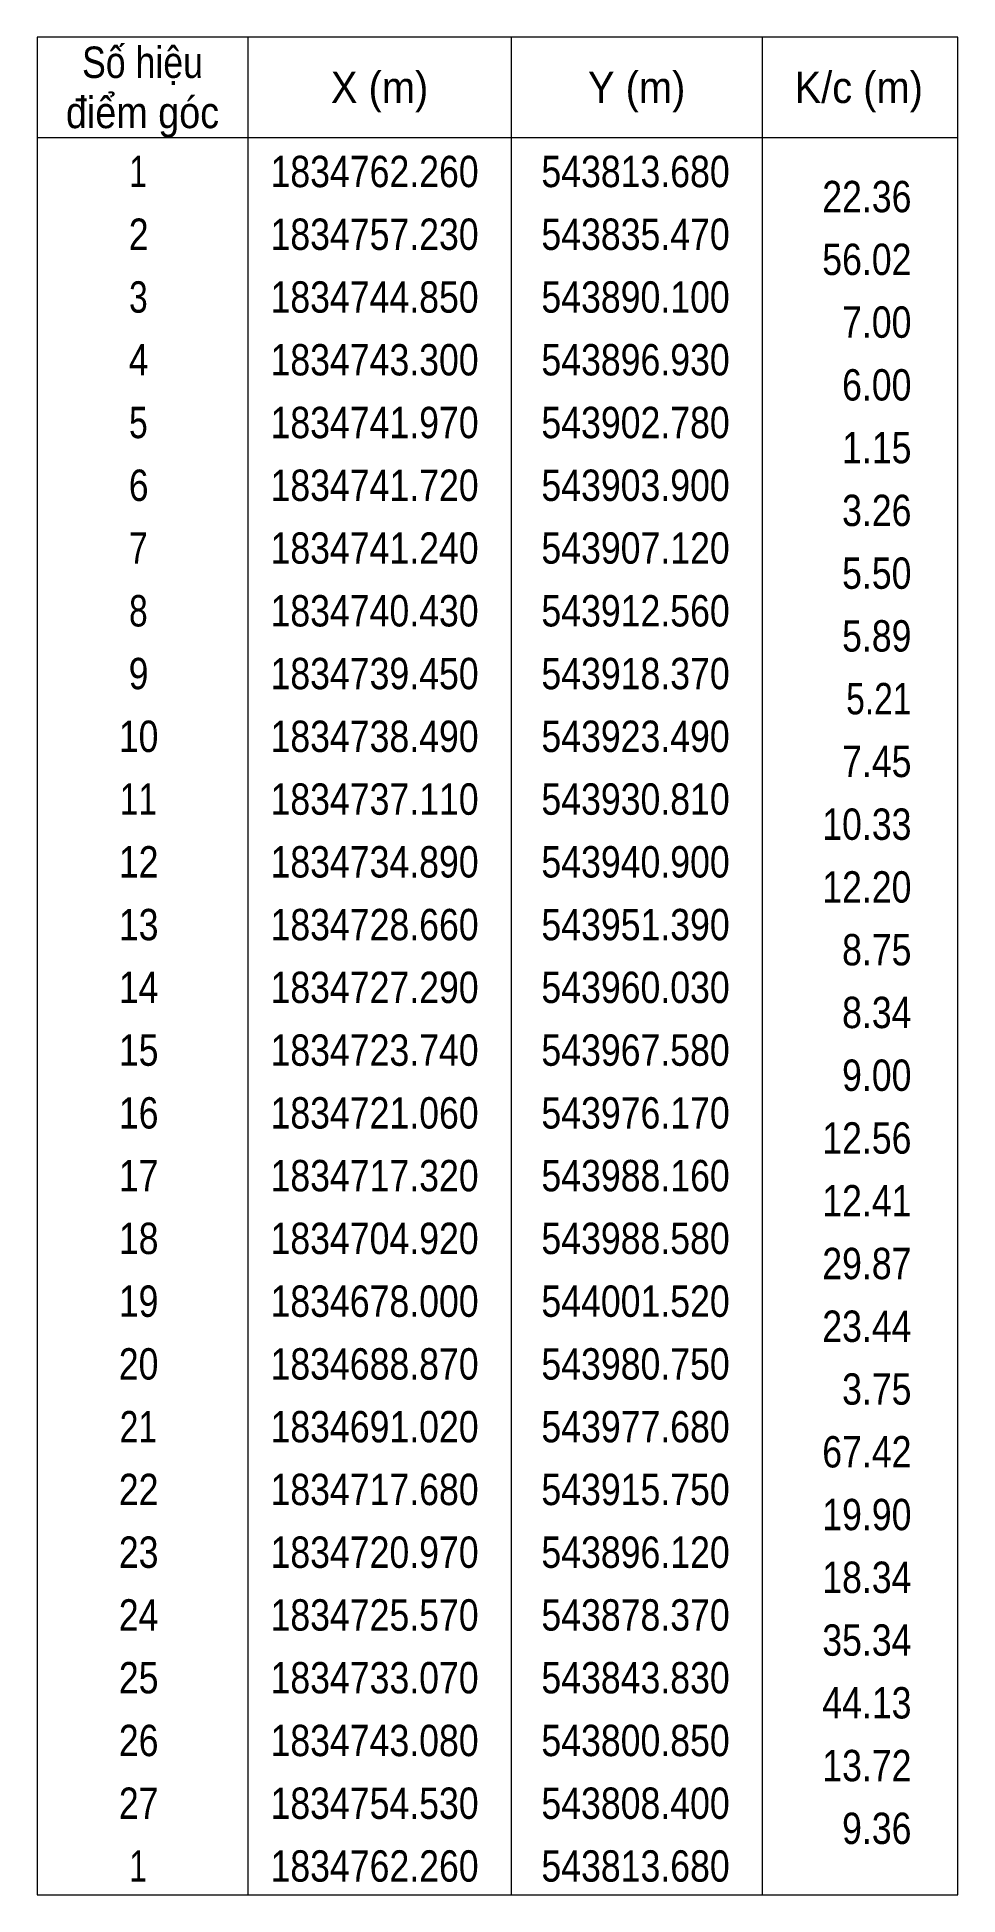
# Model space of a CAD drawing. Header units: metres. Extents: x 543450 to 544571, y 1834576 to 1834971.
# Drawn here: x 544497.8 to 544571.2, y 1834615.7 to 1834763.7 of the extents above; entities that cross this region are included whole.
import ezdxf
from ezdxf.enums import TextEntityAlignment as Align

# ---------------------------------------------------------------- set-up
doc = ezdxf.new("R2010")
doc.units = ezdxf.units.M
doc.header["$LTSCALE"] = 1.3
doc.layers.add('63', color=7, linetype='Continuous', lineweight=13)

msp = doc.modelspace()

# ---------------------------------------------------------------- texts
at = {"layer": '63'}
for s, width, p in [('Số hiệu', 0.85, (544506.17, 1834760.46)), ('X (m)', 0.95, (544525.07, 1834758.46)), ('Y (m)', 0.95, (544545.565, 1834758.46)), ('K/c (m)', 0.95, (544563.27, 1834758.46)), ('điểm góc', 0.9, (544506.17, 1834756.46)), (' 1', 0.75, (544505.465, 1834751.76)), ('1834762.260', 0.85, (544524.67, 1834751.76)), ('543813.680', 0.85, (544545.475, 1834751.76)), (' 2', 0.85, (544505.47, 1834746.76)), ('1834757.230', 0.85, (544524.67, 1834746.76)), ('543835.470', 0.85, (544545.475, 1834746.76)), (' 3', 0.8, (544505.47, 1834741.76)), ('1834744.850', 0.85, (544524.67, 1834741.76)), ('543890.100', 0.85, (544545.475, 1834741.76)), (' 4', 0.85, (544505.465, 1834736.76)), ('1834743.300', 0.85, (544524.67, 1834736.76)), ('543896.930', 0.85, (544545.475, 1834736.76)), (' 5', 0.8, (544505.47, 1834731.76)), ('1834741.970', 0.85, (544524.67, 1834731.76)), ('543902.780', 0.85, (544545.475, 1834731.76)), (' 6', 0.85, (544505.47, 1834726.76)), ('1834741.720', 0.85, (544524.67, 1834726.76)), ('543903.900', 0.85, (544545.475, 1834726.76)), (' 7', 0.8, (544505.47, 1834721.76)), ('1834741.240', 0.85, (544524.67, 1834721.76)), ('543907.120', 0.85, (544545.475, 1834721.76)), (' 8', 0.8, (544505.47, 1834716.76)), ('1834740.430', 0.85, (544524.67, 1834716.76)), ('543912.560', 0.85, (544545.475, 1834716.76)), (' 9', 0.85, (544505.465, 1834711.76)), ('1834739.450', 0.85, (544524.67, 1834711.76)), ('543918.370', 0.85, (544545.475, 1834711.76)), (' 10', 0.85, (544505.465, 1834706.76)), ('1834738.490', 0.85, (544524.67, 1834706.76)), ('543923.490', 0.85, (544545.475, 1834706.76)), (' 11', 0.8, (544505.465, 1834701.76)), ('1834737.110', 0.85, (544524.67, 1834701.76)), ('543930.810', 0.85, (544545.475, 1834701.76)), (' 12', 0.85, (544505.47, 1834696.76)), ('1834734.890', 0.85, (544524.67, 1834696.76)), ('543940.900', 0.85, (544545.475, 1834696.76)), (' 13', 0.85, (544505.47, 1834691.76)), ('1834728.660', 0.85, (544524.67, 1834691.76)), ('543951.390', 0.85, (544545.475, 1834691.76)), (' 14', 0.85, (544505.465, 1834686.76)), ('1834727.290', 0.85, (544524.67, 1834686.76)), ('543960.030', 0.85, (544545.475, 1834686.76)), (' 15', 0.85, (544505.47, 1834681.76)), ('1834723.740', 0.85, (544524.67, 1834681.76)), ('543967.580', 0.85, (544545.475, 1834681.76)), (' 16', 0.85, (544505.47, 1834676.76)), ('1834721.060', 0.85, (544524.67, 1834676.76)), ('543976.170', 0.85, (544545.475, 1834676.76)), (' 17', 0.85, (544505.47, 1834671.76)), ('1834717.320', 0.85, (544524.67, 1834671.76)), ('543988.160', 0.85, (544545.475, 1834671.76)), (' 18', 0.85, (544505.47, 1834666.76)), ('1834704.920', 0.85, (544524.67, 1834666.76)), ('543988.580', 0.85, (544545.475, 1834666.76)), (' 19', 0.85, (544505.465, 1834661.76)), ('1834678.000', 0.85, (544524.67, 1834661.76)), ('544001.520', 0.85, (544545.475, 1834661.76)), (' 20', 0.85, (544505.465, 1834656.76)), ('1834688.870', 0.85, (544524.67, 1834656.76)), ('543980.750', 0.85, (544545.475, 1834656.76)), (' 21', 0.8, (544505.465, 1834651.76)), ('1834691.020', 0.85, (544524.67, 1834651.76)), ('543977.680', 0.85, (544545.475, 1834651.76)), (' 22', 0.85, (544505.47, 1834646.76)), ('1834717.680', 0.85, (544524.67, 1834646.76)), ('543915.750', 0.85, (544545.475, 1834646.76)), (' 23', 0.85, (544505.47, 1834641.76)), ('1834720.970', 0.85, (544524.67, 1834641.76)), ('543896.120', 0.85, (544545.475, 1834641.76)), (' 24', 0.85, (544505.465, 1834636.76)), ('1834725.570', 0.85, (544524.67, 1834636.76)), ('543878.370', 0.85, (544545.475, 1834636.76)), (' 25', 0.85, (544505.47, 1834631.76)), ('1834733.070', 0.85, (544524.67, 1834631.76)), ('543843.830', 0.85, (544545.475, 1834631.76)), (' 26', 0.85, (544505.47, 1834626.76)), ('1834743.080', 0.85, (544524.67, 1834626.76)), ('543800.850', 0.85, (544545.475, 1834626.76)), (' 27', 0.85, (544505.47, 1834621.76)), ('1834754.530', 0.85, (544524.67, 1834621.76)), ('543808.400', 0.85, (544545.475, 1834621.76)), (' 1', 0.75, (544505.465, 1834616.76)), ('1834762.260', 0.85, (544524.67, 1834616.76)), ('543813.680', 0.85, (544545.475, 1834616.76))]:
    msp.add_text(s, height=2.5, dxfattribs=dict(at, width=width)).set_placement(p, align=Align.CENTER)
for s, width, p in [('22.36', 0.85, (544567.47, 1834749.76)), ('56.02', 0.85, (544567.47, 1834744.76)), ('7.00', 0.85, (544567.47, 1834739.76)), ('6.00', 0.85, (544567.47, 1834734.76)), ('1.15', 0.85, (544567.47, 1834729.76)), ('3.26', 0.85, (544567.47, 1834724.76)), ('5.50', 0.85, (544567.47, 1834719.76)), ('5.89', 0.85, (544567.47, 1834714.76)), ('5.21', 0.8, (544567.47, 1834709.76)), ('7.45', 0.85, (544567.47, 1834704.76)), ('10.33', 0.85, (544567.47, 1834699.76)), ('12.20', 0.85, (544567.47, 1834694.76)), ('8.75', 0.85, (544567.47, 1834689.76)), ('8.34', 0.85, (544567.47, 1834684.76)), ('9.00', 0.85, (544567.47, 1834679.76)), ('12.56', 0.85, (544567.47, 1834674.76)), ('12.41', 0.85, (544567.47, 1834669.76)), ('29.87', 0.85, (544567.47, 1834664.76)), ('23.44', 0.85, (544567.47, 1834659.76)), ('3.75', 0.85, (544567.47, 1834654.76)), ('67.42', 0.85, (544567.47, 1834649.76)), ('19.90', 0.85, (544567.47, 1834644.76)), ('18.34', 0.85, (544567.47, 1834639.76)), ('35.34', 0.85, (544567.47, 1834634.76)), ('44.13', 0.85, (544567.47, 1834629.76)), ('13.72', 0.85, (544567.47, 1834624.76)), ('9.36', 0.85, (544567.47, 1834619.76))]:
    msp.add_text(s, height=2.5, dxfattribs=dict(at, width=width)).set_placement(p, align=Align.RIGHT)

# ---------------------------------------------------------------- linework, layer by layer
at = {"layer": '63'}
for p, q in [((544514.57, 1834763.71), (544514.57, 1834615.71)), ((544535.57, 1834763.71), (544535.57, 1834615.71)), ((544555.57, 1834763.71), (544555.57, 1834615.71)), ((544497.77, 1834755.71), (544571.17, 1834755.71))]:
    msp.add_line(p, q, dxfattribs=at)
msp.add_lwpolyline([(544571.17, 1834763.71), (544497.77, 1834763.71), (544497.77, 1834615.71), (544571.17, 1834615.71)], close=True, dxfattribs=at)

msp.set_redraw_order([(e.dxf.handle, doc.entitydb.next_handle()) for e in msp.query("TEXT MTEXT ATTDEF DIMENSION ARC_DIMENSION")])  # texts and dimensions are drawn at this point

doc.saveas('drawing.dxf')
